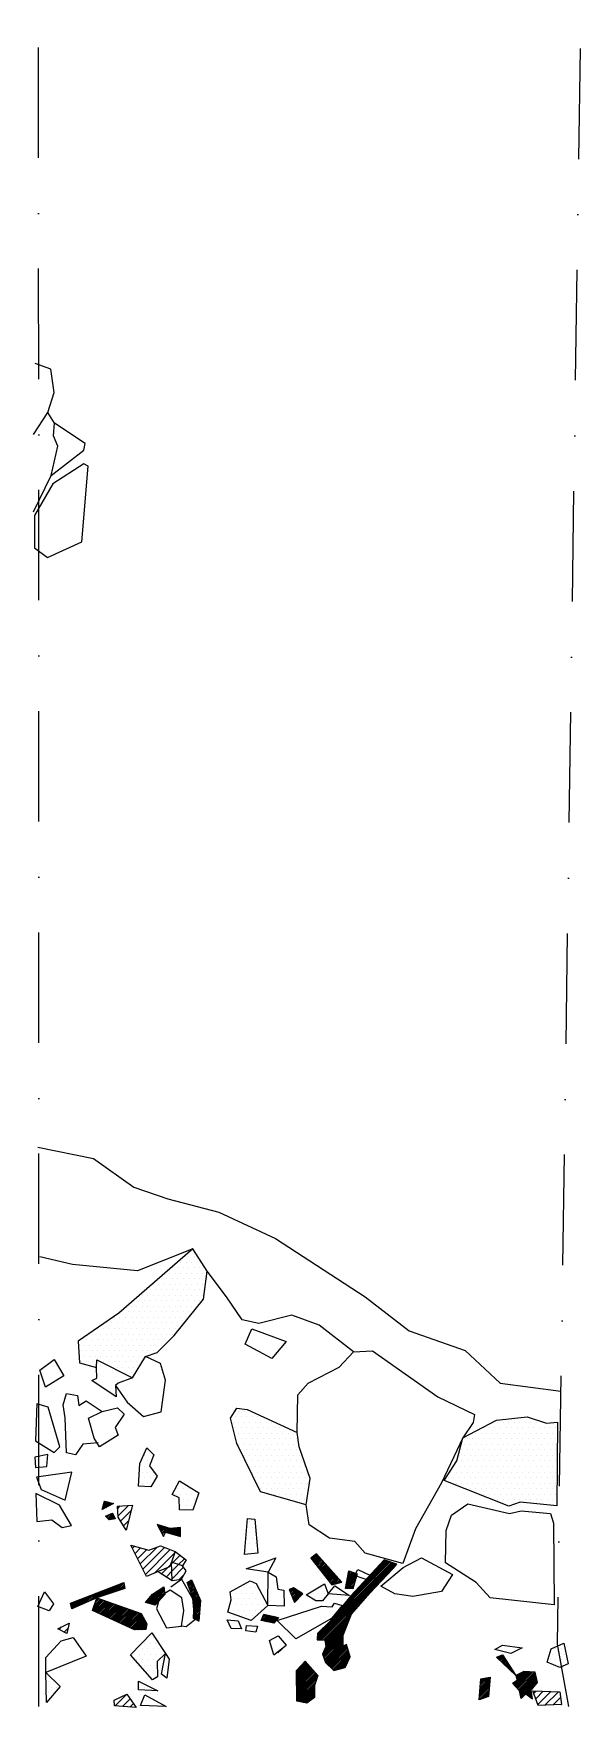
# Model space of a CAD drawing. Header units: metres. Extents: x -186 to -62, y -1590 to -1210.
import ezdxf

# ---------------------------------------------------------------- set-up
doc = ezdxf.new("R2010")
doc.units = ezdxf.units.M
doc.header["$LTSCALE"] = 25
doc.header["$MEASUREMENT"] = 0
doc.linetypes.add('STRICHPUNKTX2', pattern=[2, 1, -0.5, 0, -0.5])
doc.layers.get('0').update_dxf_attribs({"linetype": 'CONTINUOUS'})
for name, color, linetype in [('BEFUND', 1, 'CONTINUOUS'), ('FEUER', 1, 'CONTINUOUS'), ('GRABUNGSGRENZE', 3, 'STRICHPUNKTX2'), ('KNOCHEN', 2, 'CONTINUOUS'), ('STEINE', 4, 'CONTINUOUS'), ('STEINESCHRAFF', 4, 'CONTINUOUS')]:
    doc.layers.add(name, color=color, linetype=linetype)

# ---------------------------------------------------------------- blocks, each defined once
blk = doc.blocks.new('*X1')
at = {"color": 0}
for p, q in [((-170.56, -1543.41), (-170.08, -1542.93)), ((-170.45, -1542.94), (-170.36, -1542.86)), ((-170.84, -1544.75), (-169.25, -1543.16)), ((-170.78, -1544.33), (-169.53, -1543.08)), ((-170.67, -1543.87), (-169.8, -1543.01)), ((-170.07, -1544.34), (-168.97, -1543.23)), ((-170, -1546.38), (-169.65, -1546.04)), ((-169.82, -1546.56), (-169.01, -1545.75)), ((-169.65, -1546.74), (-168.51, -1545.6)), ((-169.48, -1546.93), (-168.4, -1545.84)), ((-169.31, -1543.92), (-168.69, -1543.3)), ((-169.25, -1547.05), (-168.29, -1546.09)), ((-168.84, -1546.99), (-168.18, -1546.33)), ((-168.54, -1543.51), (-168.41, -1543.38)), ((-168.42, -1546.93), (-168.06, -1546.57)), ((-168.01, -1546.87), (-167.95, -1546.81)), ((-158.38, -1548.2), (-158.34, -1548.16)), ((-158.26, -1548.43), (-158.07, -1548.24)), ((-158.14, -1548.67), (-157.8, -1548.32)), ((-158.02, -1548.9), (-157.53, -1548.41)), ((-157.9, -1549.13), (-157.26, -1548.49)), ((-157.78, -1549.37), (-156.99, -1548.57)), ((-157.66, -1549.6), (-156.72, -1548.66)), ((-157.54, -1549.83), (-156.45, -1548.74)), ((-157.42, -1550.06), (-156.18, -1548.83)), ((-157.3, -1550.3), (-155.91, -1548.91)), ((-156.57, -1549.92), (-156.51, -1549.87)), ((-156.39, -1549.75), (-155.64, -1548.99)), ((-156.24, -1549.95), (-155.32, -1549.03)), ((-155.96, -1550.02), (-154.92, -1548.99)), ((-155.69, -1550.1), (-154.53, -1548.94)), ((-155.41, -1550.18), (-154.13, -1548.9)), ((-155.14, -1550.26), (-153.73, -1548.86)), ((-154.87, -1550.34), (-153.34, -1548.81)), ((-154.59, -1550.42), (-153.14, -1548.96)), ((-154.32, -1550.5), (-153.15, -1549.33)), ((-154.04, -1550.58), (-153.15, -1549.69)), ((-153.77, -1550.66), (-153.16, -1550.05)), ((-153.49, -1550.74), (-153.17, -1550.42)), ((-157.06, -1550.76), (-156.86, -1550.56)), ((-153.22, -1550.81), (-153.18, -1550.78)), ((-123.55, -1555.8), (-123.3, -1555.55)), ((-123.4, -1556), (-122.26, -1554.85)), ((-123.24, -1556.19), (-122.09, -1555.04)), ((-123.09, -1556.39), (-121.92, -1555.23)), ((-122.93, -1556.59), (-121.75, -1555.41)), ((-122.77, -1556.79), (-121.59, -1555.6)), ((-122.62, -1556.98), (-121.42, -1555.79)), ((-122.46, -1557.18), (-121.25, -1555.97)), ((-122.31, -1557.38), (-121.09, -1556.16)), ((-122.18, -1573.88), (-105.11, -1556.8)), ((-122.18, -1574.22), (-104.84, -1556.89)), ((-122.16, -1573.49), (-105.37, -1556.71)), ((-122.15, -1557.58), (-120.92, -1556.35)), ((-122.13, -1573.11), (-105.64, -1556.62)), ((-121.99, -1557.77), (-120.75, -1556.53)), ((-121.85, -1574.24), (-104.58, -1556.98)), ((-121.84, -1557.97), (-120.58, -1556.72)), ((-121.68, -1558.17), (-120.42, -1556.9)), ((-121.53, -1558.37), (-120.25, -1557.09)), ((-121.51, -1574.26), (-104.31, -1557.06)), ((-121.37, -1558.57), (-120.08, -1557.28)), ((-121.22, -1558.76), (-119.92, -1557.46)), ((-121.18, -1574.28), (-104.76, -1557.87)), ((-121.06, -1558.96), (-119.75, -1557.65)), ((-120.9, -1559.16), (-119.58, -1557.84)), ((-120.75, -1559.36), (-119.41, -1558.02)), ((-118.33, -1568.96), (-105.9, -1556.53)), ((-116.86, -1567.14), (-106.17, -1556.45)), ((-115.4, -1565.32), (-106.43, -1556.36)), ((-112.47, -1562.04), (-106.7, -1556.27)), ((-107.68, -1556.89), (-106.96, -1556.18)), ((-169.39, -1563.8), (-167.45, -1561.86)), ((-168.86, -1563.63), (-166.87, -1561.64)), ((-168.34, -1563.46), (-166.29, -1561.42)), ((-167.81, -1563.28), (-165.98, -1561.45)), ((-167.28, -1563.11), (-165.93, -1561.76)), ((-151.53, -1561.5), (-150.68, -1560.66)), ((-151.44, -1561.76), (-150.58, -1560.9)), ((-151.34, -1562.02), (-150.47, -1561.15)), ((-151.25, -1562.28), (-150.36, -1561.39)), ((-151.15, -1562.54), (-150.26, -1561.64)), ((-151.06, -1562.8), (-150.15, -1561.89)), ((-120.59, -1559.55), (-119.25, -1558.21)), ((-120.44, -1559.75), (-119.08, -1558.4)), ((-120.28, -1559.95), (-118.91, -1558.58)), ((-120.12, -1560.15), (-118.75, -1558.77)), ((-119.97, -1560.35), (-118.58, -1558.96)), ((-119.81, -1560.54), (-118.41, -1559.14)), ((-119.66, -1560.74), (-118.24, -1559.33)), ((-119.5, -1560.94), (-118.08, -1559.51)), ((-119.35, -1561.14), (-117.91, -1559.7)), ((-119.19, -1561.33), (-117.74, -1559.89)), ((-119.03, -1561.53), (-117.58, -1560.07)), ((-118.88, -1561.73), (-117.41, -1560.26)), ((-118.46, -1561.67), (-117.24, -1560.45)), ((-117.99, -1561.55), (-117.07, -1560.63)), ((-117.53, -1561.44), (-116.91, -1560.82)), ((-117.06, -1561.32), (-116.74, -1561.01)), ((-116.59, -1561.21), (-116.57, -1561.19)), ((-115.72, -1562.46), (-113.33, -1560.07)), ((-115.64, -1562.03), (-113.19, -1559.58)), ((-115.57, -1561.6), (-113.2, -1559.24)), ((-115.54, -1562.63), (-113.47, -1560.57)), ((-115.49, -1561.17), (-113.47, -1559.15)), ((-115.41, -1560.74), (-113.74, -1559.07)), ((-115.33, -1560.31), (-114.01, -1558.98)), ((-115.26, -1559.88), (-114.28, -1558.9)), ((-115.2, -1562.64), (-113.61, -1561.06)), ((-115.18, -1559.44), (-114.55, -1558.81)), ((-115.1, -1559.01), (-114.82, -1558.73)), ((-114.85, -1562.65), (-113.75, -1561.55)), ((-178, -1566.4), (-177.24, -1565.65)), ((-177.93, -1566.69), (-176.67, -1565.42)), ((-177.86, -1566.97), (-176.09, -1565.2)), ((-177.69, -1567.15), (-175.51, -1564.98)), ((-177.05, -1566.87), (-174.94, -1564.76)), ((-176.42, -1566.59), (-174.36, -1564.53)), ((-175.79, -1566.31), (-173.79, -1564.31)), ((-175.15, -1566.03), (-173.21, -1564.09)), ((-174.52, -1565.75), (-172.63, -1563.87)), ((-173.89, -1565.47), (-172.06, -1563.64)), ((-173.26, -1565.2), (-171.48, -1563.42)), ((-173.08, -1567.5), (-170.79, -1565.2)), ((-172.93, -1567.7), (-170.53, -1565.29)), ((-172.91, -1566.97), (-171.05, -1565.11)), ((-172.73, -1566.44), (-171.31, -1565.01)), ((-172.69, -1567.81), (-170.27, -1565.39)), ((-172.62, -1564.92), (-170.9, -1563.2)), ((-172.55, -1565.91), (-171.57, -1564.92)), ((-172.44, -1567.92), (-170, -1565.48)), ((-172.38, -1565.38), (-171.83, -1564.83)), ((-172.2, -1564.85), (-172.09, -1564.73)), ((-172.2, -1568.03), (-169.74, -1565.57)), ((-172.02, -1564.66), (-170.33, -1562.97)), ((-171.96, -1568.14), (-169.48, -1565.67)), ((-171.49, -1564.49), (-169.75, -1562.75)), ((-170.97, -1564.32), (-169.18, -1562.53)), ((-170.44, -1564.15), (-168.6, -1562.31)), ((-169.91, -1563.97), (-168.02, -1562.08)), ((-166.76, -1562.94), (-165.88, -1562.06)), ((-166.23, -1562.77), (-165.84, -1562.37)), ((-160.88, -1565.55), (-158.7, -1563.37)), ((-160.83, -1565.85), (-157.75, -1562.77)), ((-160.55, -1565.93), (-156.94, -1562.32)), ((-160.28, -1566), (-156.9, -1562.63)), ((-160, -1566.08), (-156.86, -1562.95)), ((-159.73, -1566.16), (-156.83, -1563.26)), ((-159.45, -1566.24), (-156.79, -1563.58)), ((-159.18, -1566.32), (-156.75, -1563.89)), ((-150.96, -1563.06), (-150.04, -1562.13)), ((-150.87, -1563.32), (-149.93, -1562.38)), ((-150.78, -1563.57), (-149.83, -1562.63)), ((-150.68, -1563.83), (-149.72, -1562.87)), ((-150.59, -1564.09), (-149.61, -1563.12)), ((-150.49, -1564.35), (-149.51, -1563.37)), ((-150.4, -1564.61), (-149.4, -1563.61)), ((-150.3, -1564.87), (-149.29, -1563.86)), ((-150.21, -1565.13), (-149.18, -1564.11)), ((-150.12, -1566.8), (-148.66, -1565.35)), ((-150.11, -1565.39), (-149.08, -1564.35)), ((-150.11, -1566.44), (-148.76, -1565.09)), ((-150.1, -1566.08), (-148.86, -1564.84)), ((-150.09, -1565.71), (-148.97, -1564.6)), ((-128.41, -1563.13), (-127.9, -1562.62)), ((-128.31, -1563.38), (-127.46, -1562.53)), ((-128.2, -1563.63), (-127.24, -1562.67)), ((-128.1, -1563.88), (-127.03, -1562.81)), ((-128, -1564.13), (-126.81, -1562.95)), ((-127.89, -1564.38), (-126.6, -1563.09)), ((-127.79, -1564.63), (-126.38, -1563.22)), ((-127.69, -1564.88), (-126.17, -1563.36)), ((-127.58, -1565.13), (-125.95, -1563.5)), ((-127.48, -1565.38), (-125.74, -1563.64)), ((-127.38, -1565.63), (-125.52, -1563.78)), ((-120.84, -1574.3), (-110.3, -1563.76)), ((-114.51, -1562.66), (-113.89, -1562.05)), ((-114.17, -1562.67), (-114.03, -1562.54)), ((-178.07, -1566.12), (-177.82, -1565.87)), ((-171.72, -1568.25), (-169.22, -1565.76)), ((-171.47, -1568.36), (-168.96, -1565.85)), ((-171.23, -1568.47), (-168.7, -1565.95)), ((-170.99, -1568.58), (-168.44, -1566.04)), ((-170.75, -1568.7), (-168.18, -1566.13)), ((-170.5, -1568.81), (-167.92, -1566.23)), ((-170.26, -1568.92), (-167.66, -1566.32)), ((-170.02, -1569.03), (-167.4, -1566.41)), ((-169.77, -1569.14), (-167.14, -1566.51)), ((-169.53, -1569.25), (-166.88, -1566.6)), ((-169.29, -1569.36), (-166.62, -1566.69)), ((-169.05, -1569.47), (-166.36, -1566.79)), ((-168.8, -1569.58), (-166.1, -1566.88)), ((-168.56, -1569.69), (-165.84, -1566.97)), ((-168.32, -1569.8), (-165.58, -1567.07)), ((-168.08, -1569.92), (-165.32, -1567.16)), ((-167.83, -1570.03), (-165.06, -1567.25)), ((-167.59, -1570.14), (-164.8, -1567.35)), ((-167.35, -1570.25), (-164.54, -1567.44)), ((-167.11, -1570.36), (-164.28, -1567.53)), ((-166.86, -1570.47), (-164.02, -1567.63)), ((-166.62, -1570.58), (-163.76, -1567.72)), ((-166.38, -1570.69), (-163.5, -1567.81)), ((-166.14, -1570.8), (-163.24, -1567.91)), ((-165.89, -1570.91), (-162.98, -1568)), ((-165.65, -1571.03), (-162.72, -1568.09)), ((-165.41, -1571.14), (-162.46, -1568.19)), ((-165.17, -1571.25), (-162.2, -1568.28)), ((-164.92, -1571.36), (-162.01, -1568.45)), ((-164.68, -1571.47), (-161.88, -1568.67)), ((-164.44, -1571.58), (-161.76, -1568.9)), ((-164.2, -1571.69), (-161.63, -1569.13)), ((-163.95, -1571.8), (-161.5, -1569.35)), ((-150.18, -1569.34), (-148.86, -1568.03)), ((-150.17, -1568.98), (-148.83, -1567.64)), ((-150.16, -1568.62), (-148.8, -1567.26)), ((-150.15, -1568.26), (-148.78, -1566.88)), ((-150.14, -1567.89), (-148.75, -1566.5)), ((-150.13, -1567.53), (-148.72, -1566.11)), ((-150.12, -1567.17), (-148.69, -1565.73)), ((-149.98, -1569.5), (-148.89, -1568.41)), ((-149.75, -1569.62), (-148.92, -1568.79)), ((-149.51, -1569.74), (-148.95, -1569.17)), ((-134.83, -1569.91), (-133.55, -1568.63)), ((-134.64, -1569.36), (-133.84, -1568.56)), ((-134.54, -1569.96), (-133.26, -1568.69)), ((-134.38, -1568.75), (-134.14, -1568.5)), ((-134.24, -1570.02), (-132.97, -1568.75)), ((-133.95, -1570.08), (-132.68, -1568.81)), ((-133.65, -1570.14), (-132.39, -1568.87)), ((-133.36, -1570.2), (-132.09, -1568.93)), ((-133.06, -1570.25), (-131.8, -1569)), ((-132.76, -1570.31), (-131.51, -1569.06)), ((-132.47, -1570.37), (-131.22, -1569.12)), ((-132.17, -1570.43), (-130.93, -1569.18)), ((-120.51, -1574.32), (-112.74, -1566.56)), ((-120.42, -1574.59), (-114.46, -1568.62)), ((-120.36, -1574.88), (-114.7, -1569.22)), ((-163.71, -1571.91), (-161.37, -1569.58)), ((-163.42, -1571.98), (-161.25, -1569.8)), ((-163.06, -1571.97), (-161.12, -1570.03)), ((-162.7, -1571.97), (-160.99, -1570.25)), ((-162.34, -1571.96), (-160.86, -1570.48)), ((-161.98, -1571.95), (-160.78, -1570.75)), ((-161.62, -1571.94), (-160.87, -1571.19)), ((-161.26, -1571.94), (-160.96, -1571.63)), ((-149.28, -1569.86), (-148.98, -1569.56)), ((-149.05, -1569.98), (-149.01, -1569.94)), ((-120.91, -1577.55), (-116.14, -1572.78)), ((-120.74, -1577.03), (-115.9, -1572.18)), ((-120.46, -1576.39), (-115.66, -1571.59)), ((-120.3, -1575.17), (-114.94, -1569.81)), ((-120.24, -1575.46), (-115.18, -1570.4)), ((-120.18, -1575.76), (-115.42, -1571)), ((-120.82, -1577.82), (-116.31, -1573.3)), ((-120.73, -1578.08), (-116.3, -1573.65)), ((-120.64, -1578.34), (-116.29, -1573.99)), ((-120.55, -1578.61), (-116.29, -1574.34)), ((-120.46, -1578.87), (-116.28, -1574.69)), ((-120.37, -1579.13), (-116.27, -1575.03)), ((-120.28, -1579.4), (-116.27, -1575.38)), ((-120.1, -1579.57), (-116.19, -1575.66)), ((-119.92, -1579.75), (-115.53, -1575.35)), ((-119.74, -1579.92), (-115.45, -1575.62)), ((-119.56, -1580.09), (-115.36, -1575.89)), ((-119.38, -1580.26), (-115.28, -1576.16)), ((-119.2, -1580.43), (-115.19, -1576.43)), ((-119.01, -1580.6), (-115.11, -1576.7)), ((-118.83, -1580.78), (-115.03, -1576.97)), ((-126.89, -1581.4), (-124.73, -1579.25)), ((-126.88, -1581.75), (-124.57, -1579.44)), ((-126.88, -1582.1), (-124.4, -1579.63)), ((-126.87, -1582.45), (-124.24, -1579.82)), ((-126.87, -1582.8), (-124.07, -1580)), ((-126.86, -1583.15), (-123.91, -1580.19)), ((-126.86, -1583.5), (-123.74, -1580.38)), ((-126.85, -1583.84), (-123.58, -1580.57)), ((-126.85, -1584.19), (-123.41, -1580.76)), ((-125.13, -1579.29), (-124.9, -1579.06)), ((-118.65, -1580.95), (-114.94, -1577.24)), ((-118.47, -1581.12), (-114.86, -1577.51)), ((-118.11, -1581.12), (-114.78, -1577.78)), ((-117.64, -1581), (-114.69, -1578.05)), ((-117.17, -1580.88), (-114.94, -1578.65)), ((-116.69, -1580.76), (-115.24, -1579.31)), ((-116.22, -1580.63), (-115.54, -1579.96)), ((-81.4, -1578.35), (-81.05, -1578)), ((-81.22, -1578.52), (-80.49, -1577.79)), ((-81.04, -1578.69), (-80.13, -1577.78)), ((-80.85, -1578.86), (-79.99, -1578)), ((-80.67, -1579.03), (-79.85, -1578.21)), ((-80.49, -1579.2), (-79.71, -1578.42)), ((-80.3, -1579.37), (-79.57, -1578.64)), ((-80.12, -1579.54), (-79.43, -1578.85)), ((-79.94, -1579.71), (-79.29, -1579.06)), ((-79.76, -1579.88), (-79.15, -1579.28)), ((-79.57, -1580.05), (-79.01, -1579.49)), ((-79.39, -1580.22), (-78.87, -1579.7)), ((-79.21, -1580.39), (-78.73, -1579.92)), ((-79.02, -1580.56), (-78.59, -1580.13)), ((-78.84, -1580.74), (-78.45, -1580.34)), ((-78.66, -1580.91), (-78.31, -1580.55)), ((-78.47, -1581.08), (-78.17, -1580.77)), ((-126.84, -1584.54), (-123.25, -1580.95)), ((-126.83, -1584.89), (-123.08, -1581.13)), ((-126.83, -1585.24), (-122.92, -1581.32)), ((-126.82, -1585.59), (-122.75, -1581.51)), ((-126.82, -1585.93), (-122.59, -1581.7)), ((-126.81, -1586.28), (-122.42, -1581.89)), ((-126.81, -1586.63), (-122.25, -1582.08)), ((-126.8, -1586.98), (-122.09, -1582.27)), ((-126.8, -1587.33), (-122.11, -1582.64)), ((-126.79, -1587.68), (-122.31, -1583.19)), ((-126.79, -1588.03), (-122.51, -1583.75)), ((-126.57, -1588.16), (-122.71, -1584.3)), ((-85.38, -1586.57), (-83.13, -1584.31)), ((-85.35, -1586.18), (-83.1, -1583.93)), ((-85.31, -1585.79), (-83.06, -1583.54)), ((-85.28, -1585.41), (-83.03, -1583.16)), ((-85.25, -1585.02), (-83, -1582.77)), ((-85.22, -1584.63), (-83.36, -1582.78)), ((-85.18, -1584.25), (-83.79, -1582.85)), ((-85.15, -1583.86), (-84.21, -1582.92)), ((-85.12, -1583.48), (-84.64, -1583)), ((-85.08, -1583.09), (-85.06, -1583.07)), ((-78.29, -1581.25), (-78.02, -1580.98)), ((-78.11, -1581.42), (-77.88, -1581.19)), ((-77.92, -1581.59), (-77.74, -1581.41)), ((-77.91, -1584.04), (-77.89, -1584.03)), ((-77.74, -1581.76), (-77.6, -1581.62)), ((-77.74, -1584.23), (-76.96, -1583.45)), ((-77.57, -1584.42), (-74.63, -1581.47)), ((-77.56, -1581.93), (-77.46, -1581.83)), ((-77.41, -1584.61), (-74.29, -1581.49)), ((-77.38, -1582.1), (-77.32, -1582.05)), ((-77.24, -1584.79), (-73.95, -1581.5)), ((-77.19, -1582.27), (-77.18, -1582.26)), ((-77.09, -1582.52), (-76.64, -1582.07)), ((-77.08, -1584.98), (-73.61, -1581.51)), ((-77.01, -1582.79), (-75.97, -1581.76)), ((-76.93, -1583.07), (-75.31, -1581.45)), ((-76.91, -1585.17), (-73.27, -1581.53)), ((-76.85, -1583.34), (-74.97, -1581.46)), ((-76.74, -1585.36), (-72.93, -1581.54)), ((-76.58, -1585.54), (-72.74, -1581.71)), ((-76.41, -1585.73), (-72.68, -1582)), ((-76.3, -1585.97), (-72.62, -1582.29)), ((-76.23, -1586.26), (-72.55, -1582.58)), ((-76.16, -1586.54), (-72.49, -1582.87)), ((-76.1, -1586.83), (-72.43, -1583.16)), ((-76.03, -1587.12), (-72.37, -1583.46)), ((-75.96, -1587.4), (-72.31, -1583.75)), ((-74.76, -1586.56), (-72.83, -1584.63)), ((-126.28, -1588.22), (-122.82, -1584.76)), ((-125.99, -1588.28), (-122.81, -1585.11)), ((-125.7, -1588.35), (-122.8, -1585.46)), ((-125.41, -1588.41), (-122.8, -1585.8)), ((-125.12, -1588.48), (-122.79, -1586.15)), ((-124.83, -1588.54), (-122.79, -1586.5)), ((-124.54, -1588.61), (-122.78, -1586.84)), ((-123.36, -1587.78), (-122.77, -1587.19)), ((-85.48, -1587.73), (-83.22, -1585.47)), ((-85.45, -1587.34), (-83.19, -1585.08)), ((-85.41, -1586.95), (-83.16, -1584.7)), ((-85.12, -1587.72), (-83.25, -1585.85)), ((-84.57, -1587.53), (-83.28, -1586.24)), ((-84.02, -1587.33), (-83.31, -1586.62)), ((-83.47, -1587.13), (-83.35, -1587.01)), ((-74.56, -1586.71), (-73.67, -1585.81)), ((-74.36, -1586.86), (-73.62, -1586.12)), ((-74.16, -1587.01), (-73.57, -1586.42)), ((-73.96, -1587.17), (-73.52, -1586.73)), ((-73.76, -1587.32), (-73.47, -1587.04)), ((-73.56, -1587.47), (-73.43, -1587.34))]:
    blk.add_line(p, q, dxfattribs=at)
blk = doc.blocks.new('*X3')
at = {"color": 0}
for p, q in [((-153.125, -1488.75), (-153.125, -1488.75)), ((-151.875, -1488.75), (-151.875, -1488.75)), ((-151.25, -1487.5), (-151.25, -1487.5)), ((-150.625, -1486.25), (-150.625, -1486.25)), ((-150.625, -1488.75), (-150.625, -1488.75)), ((-150, -1487.5), (-150, -1487.5)), ((-149.375, -1488.75), (-149.375, -1488.75)), ((-157.5, -1492.5), (-157.5, -1492.5)), ((-156.25, -1492.5), (-156.25, -1492.5)), ((-155.625, -1491.25), (-155.625, -1491.25)), ((-155, -1490), (-155, -1490)), ((-155, -1492.5), (-155, -1492.5)), ((-154.375, -1491.25), (-154.375, -1491.25)), ((-153.75, -1490), (-153.75, -1490)), ((-153.75, -1492.5), (-153.75, -1492.5)), ((-153.125, -1491.25), (-153.125, -1491.25)), ((-152.5, -1490), (-152.5, -1490)), ((-152.5, -1492.5), (-152.5, -1492.5)), ((-151.875, -1491.25), (-151.875, -1491.25)), ((-151.25, -1490), (-151.25, -1490)), ((-151.25, -1492.5), (-151.25, -1492.5)), ((-150.625, -1491.25), (-150.625, -1491.25)), ((-150, -1490), (-150, -1490)), ((-150, -1492.5), (-150, -1492.5)), ((-149.375, -1491.25), (-149.375, -1491.25)), ((-148.75, -1490), (-148.75, -1490)), ((-148.75, -1492.5), (-148.75, -1492.5)), ((-148.125, -1491.25), (-148.125, -1491.25)), ((-147.5, -1492.5), (-147.5, -1492.5)), ((-161.875, -1496.25), (-161.875, -1496.25)), ((-160.625, -1496.25), (-160.625, -1496.25)), ((-160, -1495), (-160, -1495)), ((-159.375, -1493.75), (-159.375, -1493.75)), ((-159.375, -1496.25), (-159.375, -1496.25)), ((-158.75, -1495), (-158.75, -1495)), ((-158.125, -1493.75), (-158.125, -1493.75)), ((-158.125, -1496.25), (-158.125, -1496.25)), ((-157.5, -1495), (-157.5, -1495)), ((-156.875, -1493.75), (-156.875, -1493.75)), ((-156.875, -1496.25), (-156.875, -1496.25)), ((-156.25, -1495), (-156.25, -1495)), ((-155.625, -1493.75), (-155.625, -1493.75)), ((-155.625, -1496.25), (-155.625, -1496.25)), ((-155, -1495), (-155, -1495)), ((-154.375, -1493.75), (-154.375, -1493.75)), ((-154.375, -1496.25), (-154.375, -1496.25)), ((-153.75, -1495), (-153.75, -1495)), ((-153.125, -1493.75), (-153.125, -1493.75)), ((-153.125, -1496.25), (-153.125, -1496.25)), ((-152.5, -1495), (-152.5, -1495)), ((-151.875, -1493.75), (-151.875, -1493.75)), ((-151.875, -1496.25), (-151.875, -1496.25)), ((-151.25, -1495), (-151.25, -1495)), ((-150.625, -1493.75), (-150.625, -1493.75)), ((-150.625, -1496.25), (-150.625, -1496.25)), ((-150, -1495), (-150, -1495)), ((-149.375, -1493.75), (-149.375, -1493.75)), ((-149.375, -1496.25), (-149.375, -1496.25)), ((-148.75, -1495), (-148.75, -1495)), ((-148.125, -1493.75), (-148.125, -1493.75)), ((-148.125, -1496.25), (-148.125, -1496.25)), ((-168.125, -1501.25), (-168.125, -1501.25)), ((-166.875, -1501.25), (-166.875, -1501.25)), ((-166.25, -1500), (-166.25, -1500)), ((-165.625, -1501.25), (-165.625, -1501.25)), ((-165, -1500), (-165, -1500)), ((-164.375, -1498.75), (-164.375, -1498.75)), ((-164.375, -1501.25), (-164.375, -1501.25)), ((-163.75, -1497.5), (-163.75, -1497.5)), ((-163.75, -1500), (-163.75, -1500)), ((-163.125, -1498.75), (-163.125, -1498.75)), ((-163.125, -1501.25), (-163.125, -1501.25)), ((-162.5, -1497.5), (-162.5, -1497.5)), ((-162.5, -1500), (-162.5, -1500)), ((-161.875, -1498.75), (-161.875, -1498.75)), ((-161.875, -1501.25), (-161.875, -1501.25)), ((-161.25, -1497.5), (-161.25, -1497.5)), ((-161.25, -1500), (-161.25, -1500)), ((-160.625, -1498.75), (-160.625, -1498.75)), ((-160.625, -1501.25), (-160.625, -1501.25)), ((-160, -1497.5), (-160, -1497.5)), ((-160, -1500), (-160, -1500)), ((-159.375, -1498.75), (-159.375, -1498.75)), ((-159.375, -1501.25), (-159.375, -1501.25)), ((-158.75, -1497.5), (-158.75, -1497.5)), ((-158.75, -1500), (-158.75, -1500)), ((-158.125, -1498.75), (-158.125, -1498.75)), ((-158.125, -1501.25), (-158.125, -1501.25)), ((-157.5, -1497.5), (-157.5, -1497.5)), ((-157.5, -1500), (-157.5, -1500)), ((-156.875, -1498.75), (-156.875, -1498.75)), ((-156.875, -1501.25), (-156.875, -1501.25)), ((-156.25, -1497.5), (-156.25, -1497.5)), ((-156.25, -1500), (-156.25, -1500)), ((-155.625, -1498.75), (-155.625, -1498.75)), ((-155.625, -1501.25), (-155.625, -1501.25)), ((-155, -1497.5), (-155, -1497.5)), ((-155, -1500), (-155, -1500)), ((-154.375, -1498.75), (-154.375, -1498.75)), ((-154.375, -1501.25), (-154.375, -1501.25)), ((-153.75, -1497.5), (-153.75, -1497.5)), ((-153.75, -1500), (-153.75, -1500)), ((-153.125, -1498.75), (-153.125, -1498.75)), ((-153.125, -1501.25), (-153.125, -1501.25)), ((-152.5, -1497.5), (-152.5, -1497.5)), ((-152.5, -1500), (-152.5, -1500)), ((-151.875, -1498.75), (-151.875, -1498.75)), ((-151.875, -1501.25), (-151.875, -1501.25)), ((-151.25, -1497.5), (-151.25, -1497.5)), ((-151.25, -1500), (-151.25, -1500)), ((-150.625, -1498.75), (-150.625, -1498.75)), ((-150, -1497.5), (-150, -1497.5)), ((-149.375, -1498.75), (-149.375, -1498.75)), ((-148.75, -1497.5), (-148.75, -1497.5)), ((-173.75, -1505), (-173.75, -1505)), ((-172.5, -1505), (-172.5, -1505)), ((-171.875, -1503.75), (-171.875, -1503.75)), ((-171.25, -1505), (-171.25, -1505)), ((-170.625, -1503.75), (-170.625, -1503.75)), ((-170, -1502.5), (-170, -1502.5)), ((-170, -1505), (-170, -1505)), ((-169.375, -1503.75), (-169.375, -1503.75)), ((-168.75, -1502.5), (-168.75, -1502.5)), ((-168.75, -1505), (-168.75, -1505)), ((-168.125, -1503.75), (-168.125, -1503.75)), ((-167.5, -1502.5), (-167.5, -1502.5)), ((-167.5, -1505), (-167.5, -1505)), ((-166.875, -1503.75), (-166.875, -1503.75)), ((-166.25, -1502.5), (-166.25, -1502.5)), ((-166.25, -1505), (-166.25, -1505)), ((-165.625, -1503.75), (-165.625, -1503.75)), ((-165, -1502.5), (-165, -1502.5)), ((-165, -1505), (-165, -1505)), ((-164.375, -1503.75), (-164.375, -1503.75)), ((-163.75, -1502.5), (-163.75, -1502.5)), ((-163.75, -1505), (-163.75, -1505)), ((-163.125, -1503.75), (-163.125, -1503.75)), ((-162.5, -1502.5), (-162.5, -1502.5)), ((-162.5, -1505), (-162.5, -1505)), ((-161.875, -1503.75), (-161.875, -1503.75)), ((-161.25, -1502.5), (-161.25, -1502.5)), ((-161.25, -1505), (-161.25, -1505)), ((-160.625, -1503.75), (-160.625, -1503.75)), ((-160, -1502.5), (-160, -1502.5)), ((-160, -1505), (-160, -1505)), ((-159.375, -1503.75), (-159.375, -1503.75)), ((-158.75, -1502.5), (-158.75, -1502.5)), ((-158.75, -1505), (-158.75, -1505)), ((-158.125, -1503.75), (-158.125, -1503.75)), ((-157.5, -1502.5), (-157.5, -1502.5)), ((-157.5, -1505), (-157.5, -1505)), ((-156.875, -1503.75), (-156.875, -1503.75)), ((-156.25, -1502.5), (-156.25, -1502.5)), ((-156.25, -1505), (-156.25, -1505)), ((-155.625, -1503.75), (-155.625, -1503.75)), ((-155, -1502.5), (-155, -1502.5)), ((-155, -1505), (-155, -1505)), ((-154.375, -1503.75), (-154.375, -1503.75)), ((-153.75, -1502.5), (-153.75, -1502.5)), ((-152.5, -1502.5), (-152.5, -1502.5)), ((-176.25, -1507.5), (-176.25, -1507.5)), ((-175.625, -1506.25), (-175.625, -1506.25)), ((-175.625, -1508.75), (-175.625, -1508.75)), ((-175, -1507.5), (-175, -1507.5)), ((-174.375, -1506.25), (-174.375, -1506.25)), ((-174.375, -1508.75), (-174.375, -1508.75)), ((-173.75, -1507.5), (-173.75, -1507.5)), ((-173.125, -1506.25), (-173.125, -1506.25)), ((-173.125, -1508.75), (-173.125, -1508.75)), ((-172.5, -1507.5), (-172.5, -1507.5)), ((-171.875, -1506.25), (-171.875, -1506.25)), ((-171.875, -1508.75), (-171.875, -1508.75)), ((-171.25, -1507.5), (-171.25, -1507.5)), ((-170.625, -1506.25), (-170.625, -1506.25)), ((-170.625, -1508.75), (-170.625, -1508.75)), ((-170, -1507.5), (-170, -1507.5)), ((-169.375, -1506.25), (-169.375, -1506.25)), ((-169.375, -1508.75), (-169.375, -1508.75)), ((-168.75, -1507.5), (-168.75, -1507.5)), ((-168.125, -1506.25), (-168.125, -1506.25)), ((-168.125, -1508.75), (-168.125, -1508.75)), ((-167.5, -1507.5), (-167.5, -1507.5)), ((-166.875, -1506.25), (-166.875, -1506.25)), ((-166.875, -1508.75), (-166.875, -1508.75)), ((-166.25, -1507.5), (-166.25, -1507.5)), ((-165.625, -1506.25), (-165.625, -1506.25)), ((-165.625, -1508.75), (-165.625, -1508.75)), ((-165, -1507.5), (-165, -1507.5)), ((-164.375, -1506.25), (-164.375, -1506.25)), ((-164.375, -1508.75), (-164.375, -1508.75)), ((-163.75, -1507.5), (-163.75, -1507.5)), ((-163.125, -1506.25), (-163.125, -1506.25)), ((-163.125, -1508.75), (-163.125, -1508.75)), ((-162.5, -1507.5), (-162.5, -1507.5)), ((-161.875, -1506.25), (-161.875, -1506.25)), ((-161.875, -1508.75), (-161.875, -1508.75)), ((-161.25, -1507.5), (-161.25, -1507.5)), ((-160.625, -1506.25), (-160.625, -1506.25)), ((-160.625, -1508.75), (-160.625, -1508.75)), ((-160, -1507.5), (-160, -1507.5)), ((-159.375, -1506.25), (-159.375, -1506.25)), ((-159.375, -1508.75), (-159.375, -1508.75)), ((-158.75, -1507.5), (-158.75, -1507.5)), ((-158.125, -1506.25), (-158.125, -1506.25)), ((-158.125, -1508.75), (-158.125, -1508.75)), ((-157.5, -1507.5), (-157.5, -1507.5)), ((-156.875, -1506.25), (-156.875, -1506.25)), ((-155.625, -1506.25), (-155.625, -1506.25)), ((-175.625, -1511.25), (-175.625, -1511.25)), ((-175, -1510), (-175, -1510)), ((-174.375, -1511.25), (-174.375, -1511.25)), ((-173.75, -1510), (-173.75, -1510)), ((-173.125, -1511.25), (-173.125, -1511.25)), ((-172.5, -1510), (-172.5, -1510)), ((-171.25, -1510), (-171.25, -1510)), ((-170.625, -1511.25), (-170.625, -1511.25)), ((-170, -1510), (-170, -1510)), ((-169.375, -1511.25), (-169.375, -1511.25)), ((-168.75, -1510), (-168.75, -1510)), ((-168.75, -1512.5), (-168.75, -1512.5)), ((-168.125, -1511.25), (-168.125, -1511.25)), ((-167.5, -1510), (-167.5, -1510)), ((-167.5, -1512.5), (-167.5, -1512.5)), ((-166.875, -1511.25), (-166.875, -1511.25)), ((-166.25, -1510), (-166.25, -1510)), ((-166.25, -1512.5), (-166.25, -1512.5)), ((-165.625, -1511.25), (-165.625, -1511.25)), ((-165, -1510), (-165, -1510)), ((-165, -1512.5), (-165, -1512.5)), ((-164.375, -1511.25), (-164.375, -1511.25)), ((-163.75, -1510), (-163.75, -1510)), ((-163.75, -1512.5), (-163.75, -1512.5)), ((-163.125, -1511.25), (-163.125, -1511.25)), ((-162.5, -1510), (-162.5, -1510)), ((-161.875, -1511.25), (-161.875, -1511.25)), ((-161.25, -1510), (-161.25, -1510)), ((-165.625, -1513.75), (-165.625, -1513.75)), ((-164.375, -1513.75), (-164.375, -1513.75)), ((-140.625, -1523.75), (-140.625, -1523.75)), ((-140, -1522.5), (-140, -1522.5)), ((-139.375, -1523.75), (-139.375, -1523.75)), ((-138.75, -1522.5), (-138.75, -1522.5)), ((-138.125, -1523.75), (-138.125, -1523.75)), ((-137.5, -1522.5), (-137.5, -1522.5)), ((-136.875, -1523.75), (-136.875, -1523.75)), ((-135.625, -1523.75), (-135.625, -1523.75)), ((-141.25, -1525), (-141.25, -1525)), ((-140.625, -1526.25), (-140.625, -1526.25)), ((-140, -1525), (-140, -1525)), ((-140, -1527.5), (-140, -1527.5)), ((-139.375, -1526.25), (-139.375, -1526.25)), ((-138.75, -1525), (-138.75, -1525)), ((-138.75, -1527.5), (-138.75, -1527.5)), ((-138.125, -1526.25), (-138.125, -1526.25)), ((-137.5, -1525), (-137.5, -1525)), ((-137.5, -1527.5), (-137.5, -1527.5)), ((-136.875, -1526.25), (-136.875, -1526.25)), ((-136.25, -1525), (-136.25, -1525)), ((-136.25, -1527.5), (-136.25, -1527.5)), ((-135.625, -1526.25), (-135.625, -1526.25)), ((-135, -1525), (-135, -1525)), ((-135, -1527.5), (-135, -1527.5)), ((-134.375, -1526.25), (-134.375, -1526.25)), ((-133.75, -1525), (-133.75, -1525)), ((-133.75, -1527.5), (-133.75, -1527.5)), ((-133.125, -1526.25), (-133.125, -1526.25)), ((-132.5, -1525), (-132.5, -1525)), ((-132.5, -1527.5), (-132.5, -1527.5)), ((-131.875, -1526.25), (-131.875, -1526.25)), ((-131.25, -1527.5), (-131.25, -1527.5)), ((-130.625, -1526.25), (-130.625, -1526.25)), ((-130, -1527.5), (-130, -1527.5)), ((-129.375, -1526.25), (-129.375, -1526.25)), ((-128.75, -1527.5), (-128.75, -1527.5)), ((-127.5, -1527.5), (-127.5, -1527.5)), ((-86.25, -1527.5), (-86.25, -1527.5)), ((-85, -1527.5), (-85, -1527.5)), ((-84.375, -1526.25), (-84.375, -1526.25)), ((-83.75, -1527.5), (-83.75, -1527.5)), ((-83.125, -1526.25), (-83.125, -1526.25)), ((-82.5, -1525), (-82.5, -1525)), ((-82.5, -1527.5), (-82.5, -1527.5)), ((-81.875, -1526.25), (-81.875, -1526.25)), ((-81.25, -1525), (-81.25, -1525)), ((-81.25, -1527.5), (-81.25, -1527.5)), ((-80.625, -1526.25), (-80.625, -1526.25)), ((-80, -1525), (-80, -1525)), ((-80, -1527.5), (-80, -1527.5)), ((-79.375, -1526.25), (-79.375, -1526.25)), ((-78.75, -1525), (-78.75, -1525)), ((-78.75, -1527.5), (-78.75, -1527.5)), ((-78.125, -1526.25), (-78.125, -1526.25)), ((-77.5, -1525), (-77.5, -1525)), ((-77.5, -1527.5), (-77.5, -1527.5)), ((-76.875, -1526.25), (-76.875, -1526.25)), ((-76.25, -1525), (-76.25, -1525)), ((-76.25, -1527.5), (-76.25, -1527.5)), ((-75.625, -1526.25), (-75.625, -1526.25)), ((-75, -1525), (-75, -1525)), ((-75, -1527.5), (-75, -1527.5)), ((-74.375, -1526.25), (-74.375, -1526.25)), ((-73.75, -1525), (-73.75, -1525)), ((-73.75, -1527.5), (-73.75, -1527.5)), ((-73.125, -1526.25), (-73.125, -1526.25)), ((-72.5, -1525), (-72.5, -1525)), ((-72.5, -1527.5), (-72.5, -1527.5)), ((-71.875, -1526.25), (-71.875, -1526.25)), ((-71.25, -1525), (-71.25, -1525)), ((-71.25, -1527.5), (-71.25, -1527.5)), ((-70.625, -1526.25), (-70.625, -1526.25)), ((-70, -1527.5), (-70, -1527.5)), ((-69.375, -1526.25), (-69.375, -1526.25)), ((-68.75, -1527.5), (-68.75, -1527.5)), ((-68.125, -1526.25), (-68.125, -1526.25)), ((-160.625, -1531.25), (-160.625, -1531.25)), ((-140.625, -1528.75), (-140.625, -1528.75)), ((-140, -1530), (-140, -1530)), ((-139.375, -1528.75), (-139.375, -1528.75)), ((-139.375, -1531.25), (-139.375, -1531.25)), ((-138.75, -1530), (-138.75, -1530)), ((-138.125, -1528.75), (-138.125, -1528.75)), ((-138.125, -1531.25), (-138.125, -1531.25)), ((-137.5, -1530), (-137.5, -1530)), ((-136.875, -1528.75), (-136.875, -1528.75)), ((-136.875, -1531.25), (-136.875, -1531.25)), ((-136.25, -1530), (-136.25, -1530)), ((-135.625, -1528.75), (-135.625, -1528.75)), ((-135.625, -1531.25), (-135.625, -1531.25)), ((-135, -1530), (-135, -1530)), ((-134.375, -1528.75), (-134.375, -1528.75)), ((-134.375, -1531.25), (-134.375, -1531.25)), ((-133.75, -1530), (-133.75, -1530)), ((-133.125, -1528.75), (-133.125, -1528.75)), ((-133.125, -1531.25), (-133.125, -1531.25)), ((-132.5, -1530), (-132.5, -1530)), ((-131.875, -1528.75), (-131.875, -1528.75)), ((-131.875, -1531.25), (-131.875, -1531.25)), ((-131.25, -1530), (-131.25, -1530)), ((-130.625, -1528.75), (-130.625, -1528.75)), ((-130.625, -1531.25), (-130.625, -1531.25)), ((-130, -1530), (-130, -1530)), ((-129.375, -1528.75), (-129.375, -1528.75)), ((-129.375, -1531.25), (-129.375, -1531.25)), ((-128.75, -1530), (-128.75, -1530)), ((-128.125, -1528.75), (-128.125, -1528.75)), ((-128.125, -1531.25), (-128.125, -1531.25)), ((-127.5, -1530), (-127.5, -1530)), ((-126.875, -1528.75), (-126.875, -1528.75)), ((-126.875, -1531.25), (-126.875, -1531.25)), ((-89.375, -1531.25), (-89.375, -1531.25)), ((-88.75, -1530), (-88.75, -1530)), ((-88.125, -1528.75), (-88.125, -1528.75)), ((-88.125, -1531.25), (-88.125, -1531.25)), ((-87.5, -1530), (-87.5, -1530)), ((-86.875, -1528.75), (-86.875, -1528.75)), ((-86.875, -1531.25), (-86.875, -1531.25)), ((-86.25, -1530), (-86.25, -1530)), ((-85.625, -1528.75), (-85.625, -1528.75)), ((-85.625, -1531.25), (-85.625, -1531.25)), ((-85, -1530), (-85, -1530)), ((-84.375, -1528.75), (-84.375, -1528.75)), ((-84.375, -1531.25), (-84.375, -1531.25)), ((-83.75, -1530), (-83.75, -1530)), ((-83.125, -1528.75), (-83.125, -1528.75)), ((-83.125, -1531.25), (-83.125, -1531.25)), ((-82.5, -1530), (-82.5, -1530)), ((-81.875, -1528.75), (-81.875, -1528.75)), ((-81.875, -1531.25), (-81.875, -1531.25)), ((-81.25, -1530), (-81.25, -1530)), ((-80.625, -1528.75), (-80.625, -1528.75)), ((-80.625, -1531.25), (-80.625, -1531.25)), ((-80, -1530), (-80, -1530)), ((-79.375, -1528.75), (-79.375, -1528.75)), ((-79.375, -1531.25), (-79.375, -1531.25)), ((-78.75, -1530), (-78.75, -1530)), ((-78.125, -1528.75), (-78.125, -1528.75)), ((-78.125, -1531.25), (-78.125, -1531.25)), ((-77.5, -1530), (-77.5, -1530)), ((-76.875, -1528.75), (-76.875, -1528.75)), ((-76.875, -1531.25), (-76.875, -1531.25)), ((-76.25, -1530), (-76.25, -1530)), ((-75.625, -1528.75), (-75.625, -1528.75)), ((-75.625, -1531.25), (-75.625, -1531.25)), ((-75, -1530), (-75, -1530)), ((-74.375, -1528.75), (-74.375, -1528.75)), ((-74.375, -1531.25), (-74.375, -1531.25)), ((-73.75, -1530), (-73.75, -1530)), ((-73.125, -1528.75), (-73.125, -1528.75)), ((-73.125, -1531.25), (-73.125, -1531.25)), ((-72.5, -1530), (-72.5, -1530)), ((-71.875, -1528.75), (-71.875, -1528.75)), ((-71.875, -1531.25), (-71.875, -1531.25)), ((-71.25, -1530), (-71.25, -1530)), ((-70.625, -1528.75), (-70.625, -1528.75)), ((-70.625, -1531.25), (-70.625, -1531.25)), ((-70, -1530), (-70, -1530)), ((-69.375, -1528.75), (-69.375, -1528.75)), ((-69.375, -1531.25), (-69.375, -1531.25)), ((-68.75, -1530), (-68.75, -1530)), ((-68.125, -1528.75), (-68.125, -1528.75)), ((-68.125, -1531.25), (-68.125, -1531.25)), ((-161.875, -1533.75), (-161.875, -1533.75)), ((-161.25, -1532.5), (-161.25, -1532.5)), ((-161.25, -1535), (-161.25, -1535)), ((-160.625, -1533.75), (-160.625, -1533.75)), ((-160, -1532.5), (-160, -1532.5)), ((-138.75, -1532.5), (-138.75, -1532.5)), ((-138.125, -1533.75), (-138.125, -1533.75)), ((-137.5, -1532.5), (-137.5, -1532.5)), ((-137.5, -1535), (-137.5, -1535)), ((-136.875, -1533.75), (-136.875, -1533.75)), ((-136.25, -1532.5), (-136.25, -1532.5)), ((-136.25, -1535), (-136.25, -1535)), ((-135.625, -1533.75), (-135.625, -1533.75)), ((-135, -1532.5), (-135, -1532.5)), ((-135, -1535), (-135, -1535)), ((-134.375, -1533.75), (-134.375, -1533.75)), ((-133.75, -1532.5), (-133.75, -1532.5)), ((-133.75, -1535), (-133.75, -1535)), ((-133.125, -1533.75), (-133.125, -1533.75)), ((-132.5, -1532.5), (-132.5, -1532.5)), ((-132.5, -1535), (-132.5, -1535)), ((-131.875, -1533.75), (-131.875, -1533.75)), ((-131.25, -1532.5), (-131.25, -1532.5)), ((-131.25, -1535), (-131.25, -1535)), ((-130.625, -1533.75), (-130.625, -1533.75)), ((-130, -1532.5), (-130, -1532.5)), ((-130, -1535), (-130, -1535)), ((-129.375, -1533.75), (-129.375, -1533.75)), ((-128.75, -1532.5), (-128.75, -1532.5)), ((-128.75, -1535), (-128.75, -1535)), ((-128.125, -1533.75), (-128.125, -1533.75)), ((-127.5, -1532.5), (-127.5, -1532.5)), ((-127.5, -1535), (-127.5, -1535)), ((-126.875, -1533.75), (-126.875, -1533.75)), ((-126.25, -1532.5), (-126.25, -1532.5)), ((-126.25, -1535), (-126.25, -1535)), ((-125.625, -1533.75), (-125.625, -1533.75)), ((-125, -1535), (-125, -1535)), ((-91.25, -1535), (-91.25, -1535)), ((-90, -1532.5), (-90, -1532.5)), ((-90, -1535), (-90, -1535)), ((-89.375, -1533.75), (-89.375, -1533.75)), ((-88.75, -1532.5), (-88.75, -1532.5)), ((-88.75, -1535), (-88.75, -1535)), ((-88.125, -1533.75), (-88.125, -1533.75)), ((-87.5, -1532.5), (-87.5, -1532.5)), ((-87.5, -1535), (-87.5, -1535)), ((-86.875, -1533.75), (-86.875, -1533.75)), ((-86.25, -1532.5), (-86.25, -1532.5)), ((-86.25, -1535), (-86.25, -1535)), ((-85.625, -1533.75), (-85.625, -1533.75)), ((-85, -1532.5), (-85, -1532.5)), ((-85, -1535), (-85, -1535)), ((-84.375, -1533.75), (-84.375, -1533.75)), ((-83.75, -1532.5), (-83.75, -1532.5)), ((-83.75, -1535), (-83.75, -1535)), ((-83.125, -1533.75), (-83.125, -1533.75)), ((-82.5, -1532.5), (-82.5, -1532.5)), ((-82.5, -1535), (-82.5, -1535)), ((-81.875, -1533.75), (-81.875, -1533.75)), ((-81.25, -1532.5), (-81.25, -1532.5)), ((-81.25, -1535), (-81.25, -1535)), ((-80.625, -1533.75), (-80.625, -1533.75)), ((-80, -1532.5), (-80, -1532.5)), ((-80, -1535), (-80, -1535)), ((-79.375, -1533.75), (-79.375, -1533.75)), ((-78.75, -1532.5), (-78.75, -1532.5)), ((-78.75, -1535), (-78.75, -1535)), ((-78.125, -1533.75), (-78.125, -1533.75)), ((-77.5, -1532.5), (-77.5, -1532.5)), ((-77.5, -1535), (-77.5, -1535)), ((-76.875, -1533.75), (-76.875, -1533.75)), ((-76.25, -1532.5), (-76.25, -1532.5)), ((-76.25, -1535), (-76.25, -1535)), ((-75.625, -1533.75), (-75.625, -1533.75)), ((-75, -1532.5), (-75, -1532.5)), ((-75, -1535), (-75, -1535)), ((-74.375, -1533.75), (-74.375, -1533.75)), ((-73.75, -1532.5), (-73.75, -1532.5)), ((-73.75, -1535), (-73.75, -1535)), ((-73.125, -1533.75), (-73.125, -1533.75)), ((-72.5, -1532.5), (-72.5, -1532.5)), ((-72.5, -1535), (-72.5, -1535)), ((-71.875, -1533.75), (-71.875, -1533.75)), ((-71.25, -1532.5), (-71.25, -1532.5)), ((-71.25, -1535), (-71.25, -1535)), ((-70.625, -1533.75), (-70.625, -1533.75)), ((-70, -1532.5), (-70, -1532.5)), ((-70, -1535), (-70, -1535)), ((-69.375, -1533.75), (-69.375, -1533.75)), ((-68.75, -1532.5), (-68.75, -1532.5)), ((-68.75, -1535), (-68.75, -1535)), ((-68.125, -1533.75), (-68.125, -1533.75)), ((-162.5, -1537.5), (-162.5, -1537.5)), ((-161.875, -1536.25), (-161.875, -1536.25)), ((-161.875, -1538.75), (-161.875, -1538.75)), ((-161.25, -1537.5), (-161.25, -1537.5)), ((-160.625, -1536.25), (-160.625, -1536.25)), ((-160.625, -1538.75), (-160.625, -1538.75)), ((-160, -1537.5), (-160, -1537.5)), ((-159.375, -1536.25), (-159.375, -1536.25)), ((-158.75, -1537.5), (-158.75, -1537.5)), ((-153.125, -1538.75), (-153.125, -1538.75)), ((-136.875, -1536.25), (-136.875, -1536.25)), ((-136.25, -1537.5), (-136.25, -1537.5)), ((-135.625, -1536.25), (-135.625, -1536.25)), ((-135.625, -1538.75), (-135.625, -1538.75)), ((-135, -1537.5), (-135, -1537.5)), ((-134.375, -1536.25), (-134.375, -1536.25)), ((-134.375, -1538.75), (-134.375, -1538.75)), ((-133.75, -1537.5), (-133.75, -1537.5)), ((-133.125, -1536.25), (-133.125, -1536.25)), ((-133.125, -1538.75), (-133.125, -1538.75)), ((-132.5, -1537.5), (-132.5, -1537.5)), ((-131.875, -1536.25), (-131.875, -1536.25)), ((-131.875, -1538.75), (-131.875, -1538.75)), ((-131.25, -1537.5), (-131.25, -1537.5)), ((-130.625, -1536.25), (-130.625, -1536.25)), ((-130.625, -1538.75), (-130.625, -1538.75)), ((-130, -1537.5), (-130, -1537.5)), ((-129.375, -1536.25), (-129.375, -1536.25)), ((-129.375, -1538.75), (-129.375, -1538.75)), ((-128.75, -1537.5), (-128.75, -1537.5)), ((-128.125, -1536.25), (-128.125, -1536.25)), ((-128.125, -1538.75), (-128.125, -1538.75)), ((-127.5, -1537.5), (-127.5, -1537.5)), ((-126.875, -1536.25), (-126.875, -1536.25)), ((-126.875, -1538.75), (-126.875, -1538.75)), ((-126.25, -1537.5), (-126.25, -1537.5)), ((-125.625, -1536.25), (-125.625, -1536.25)), ((-125.625, -1538.75), (-125.625, -1538.75)), ((-125, -1537.5), (-125, -1537.5)), ((-124.375, -1536.25), (-124.375, -1536.25)), ((-124.375, -1538.75), (-124.375, -1538.75)), ((-92.5, -1537.5), (-92.5, -1537.5)), ((-91.875, -1536.25), (-91.875, -1536.25)), ((-91.875, -1538.75), (-91.875, -1538.75)), ((-91.25, -1537.5), (-91.25, -1537.5)), ((-90.625, -1536.25), (-90.625, -1536.25)), ((-90.625, -1538.75), (-90.625, -1538.75)), ((-90, -1537.5), (-90, -1537.5)), ((-89.375, -1536.25), (-89.375, -1536.25)), ((-89.375, -1538.75), (-89.375, -1538.75)), ((-88.75, -1537.5), (-88.75, -1537.5)), ((-88.125, -1536.25), (-88.125, -1536.25)), ((-88.125, -1538.75), (-88.125, -1538.75)), ((-87.5, -1537.5), (-87.5, -1537.5)), ((-86.875, -1536.25), (-86.875, -1536.25)), ((-86.875, -1538.75), (-86.875, -1538.75)), ((-86.25, -1537.5), (-86.25, -1537.5)), ((-85.625, -1536.25), (-85.625, -1536.25)), ((-85.625, -1538.75), (-85.625, -1538.75)), ((-85, -1537.5), (-85, -1537.5)), ((-84.375, -1536.25), (-84.375, -1536.25)), ((-84.375, -1538.75), (-84.375, -1538.75)), ((-83.75, -1537.5), (-83.75, -1537.5)), ((-83.125, -1536.25), (-83.125, -1536.25)), ((-83.125, -1538.75), (-83.125, -1538.75)), ((-82.5, -1537.5), (-82.5, -1537.5)), ((-81.875, -1536.25), (-81.875, -1536.25)), ((-81.875, -1538.75), (-81.875, -1538.75)), ((-81.25, -1537.5), (-81.25, -1537.5)), ((-80.625, -1536.25), (-80.625, -1536.25)), ((-80.625, -1538.75), (-80.625, -1538.75)), ((-80, -1537.5), (-80, -1537.5)), ((-79.375, -1536.25), (-79.375, -1536.25)), ((-79.375, -1538.75), (-79.375, -1538.75)), ((-78.75, -1537.5), (-78.75, -1537.5)), ((-78.125, -1536.25), (-78.125, -1536.25)), ((-78.125, -1538.75), (-78.125, -1538.75)), ((-77.5, -1537.5), (-77.5, -1537.5)), ((-76.875, -1536.25), (-76.875, -1536.25)), ((-76.875, -1538.75), (-76.875, -1538.75)), ((-76.25, -1537.5), (-76.25, -1537.5)), ((-75.625, -1536.25), (-75.625, -1536.25)), ((-75.625, -1538.75), (-75.625, -1538.75)), ((-75, -1537.5), (-75, -1537.5)), ((-74.375, -1536.25), (-74.375, -1536.25)), ((-74.375, -1538.75), (-74.375, -1538.75)), ((-73.75, -1537.5), (-73.75, -1537.5)), ((-73.125, -1536.25), (-73.125, -1536.25)), ((-73.125, -1538.75), (-73.125, -1538.75)), ((-72.5, -1537.5), (-72.5, -1537.5)), ((-71.875, -1536.25), (-71.875, -1536.25)), ((-71.875, -1538.75), (-71.875, -1538.75)), ((-71.25, -1537.5), (-71.25, -1537.5)), ((-70.625, -1536.25), (-70.625, -1536.25)), ((-70.625, -1538.75), (-70.625, -1538.75)), ((-70, -1537.5), (-70, -1537.5)), ((-69.375, -1536.25), (-69.375, -1536.25)), ((-69.375, -1538.75), (-69.375, -1538.75)), ((-68.75, -1537.5), (-68.75, -1537.5)), ((-68.125, -1536.25), (-68.125, -1536.25)), ((-68.125, -1538.75), (-68.125, -1538.75)), ((-154.375, -1541.25), (-154.375, -1541.25)), ((-153.75, -1540), (-153.75, -1540)), ((-153.125, -1541.25), (-153.125, -1541.25)), ((-152.5, -1540), (-152.5, -1540)), ((-152.5, -1542.5), (-152.5, -1542.5)), ((-151.875, -1541.25), (-151.875, -1541.25)), ((-151.25, -1540), (-151.25, -1540)), ((-151.25, -1542.5), (-151.25, -1542.5)), ((-150.625, -1541.25), (-150.625, -1541.25)), ((-150, -1542.5), (-150, -1542.5)), ((-149.375, -1541.25), (-149.375, -1541.25)), ((-135, -1540), (-135, -1540)), ((-133.75, -1540), (-133.75, -1540)), ((-133.125, -1541.25), (-133.125, -1541.25)), ((-132.5, -1540), (-132.5, -1540)), ((-131.875, -1541.25), (-131.875, -1541.25)), ((-131.25, -1540), (-131.25, -1540)), ((-130.625, -1541.25), (-130.625, -1541.25)), ((-130, -1540), (-130, -1540)), ((-129.375, -1541.25), (-129.375, -1541.25)), ((-128.75, -1540), (-128.75, -1540)), ((-128.75, -1542.5), (-128.75, -1542.5)), ((-128.125, -1541.25), (-128.125, -1541.25)), ((-127.5, -1540), (-127.5, -1540)), ((-127.5, -1542.5), (-127.5, -1542.5)), ((-126.875, -1541.25), (-126.875, -1541.25)), ((-126.25, -1540), (-126.25, -1540)), ((-126.25, -1542.5), (-126.25, -1542.5)), ((-125.625, -1541.25), (-125.625, -1541.25)), ((-125, -1540), (-125, -1540)), ((-125, -1542.5), (-125, -1542.5)), ((-124.375, -1541.25), (-124.375, -1541.25)), ((-87.5, -1540), (-87.5, -1540)), ((-86.25, -1540), (-86.25, -1540)), ((-85, -1540), (-85, -1540)), ((-84.375, -1541.25), (-84.375, -1541.25)), ((-83.75, -1540), (-83.75, -1540)), ((-83.125, -1541.25), (-83.125, -1541.25)), ((-82.5, -1540), (-82.5, -1540)), ((-81.875, -1541.25), (-81.875, -1541.25)), ((-81.25, -1540), (-81.25, -1540)), ((-81.25, -1542.5), (-81.25, -1542.5)), ((-80.625, -1541.25), (-80.625, -1541.25)), ((-80, -1540), (-80, -1540)), ((-80, -1542.5), (-80, -1542.5)), ((-79.375, -1541.25), (-79.375, -1541.25)), ((-78.75, -1540), (-78.75, -1540)), ((-78.75, -1542.5), (-78.75, -1542.5)), ((-78.125, -1541.25), (-78.125, -1541.25)), ((-77.5, -1540), (-77.5, -1540)), ((-77.5, -1542.5), (-77.5, -1542.5)), ((-76.875, -1541.25), (-76.875, -1541.25)), ((-76.25, -1540), (-76.25, -1540)), ((-76.25, -1542.5), (-76.25, -1542.5)), ((-75.625, -1541.25), (-75.625, -1541.25)), ((-75, -1540), (-75, -1540)), ((-75, -1542.5), (-75, -1542.5)), ((-74.375, -1541.25), (-74.375, -1541.25)), ((-73.75, -1540), (-73.75, -1540)), ((-73.75, -1542.5), (-73.75, -1542.5)), ((-73.125, -1541.25), (-73.125, -1541.25)), ((-72.5, -1540), (-72.5, -1540)), ((-72.5, -1542.5), (-72.5, -1542.5)), ((-71.875, -1541.25), (-71.875, -1541.25)), ((-71.25, -1540), (-71.25, -1540)), ((-71.25, -1542.5), (-71.25, -1542.5)), ((-70.625, -1541.25), (-70.625, -1541.25)), ((-70, -1540), (-70, -1540)), ((-70, -1542.5), (-70, -1542.5)), ((-69.375, -1541.25), (-69.375, -1541.25)), ((-68.75, -1540), (-68.75, -1540)), ((-68.75, -1542.5), (-68.75, -1542.5)), ((-68.125, -1541.25), (-68.125, -1541.25)), ((-153.125, -1543.75), (-153.125, -1543.75)), ((-151.875, -1543.75), (-151.875, -1543.75)), ((-150.625, -1543.75), (-150.625, -1543.75)), ((-69.375, -1543.75), (-69.375, -1543.75)), ((-68.125, -1543.75), (-68.125, -1543.75)), ((-138.125, -1548.75), (-138.125, -1548.75)), ((-137.5, -1547.5), (-137.5, -1547.5)), ((-137.5, -1550), (-137.5, -1550)), ((-136.875, -1548.75), (-136.875, -1548.75)), ((-136.25, -1547.5), (-136.25, -1547.5)), ((-136.25, -1550), (-136.25, -1550)), ((-138.125, -1551.25), (-138.125, -1551.25)), ((-138.125, -1553.75), (-138.125, -1553.75)), ((-137.5, -1552.5), (-137.5, -1552.5)), ((-136.875, -1551.25), (-136.875, -1551.25)), ((-136.875, -1553.75), (-136.875, -1553.75)), ((-136.25, -1552.5), (-136.25, -1552.5)), ((-136.25, -1557.5), (-136.25, -1557.5)), ((-135, -1557.5), (-135, -1557.5)), ((-133.75, -1557.5), (-133.75, -1557.5)), ((-131.875, -1556.25), (-131.875, -1556.25)), ((-136.875, -1561.25), (-136.875, -1561.25)), ((-141.25, -1565), (-141.25, -1565)), ((-140.625, -1563.75), (-140.625, -1563.75)), ((-140, -1562.5), (-140, -1562.5)), ((-140, -1565), (-140, -1565)), ((-139.375, -1563.75), (-139.375, -1563.75)), ((-138.75, -1562.5), (-138.75, -1562.5)), ((-138.75, -1565), (-138.75, -1565)), ((-138.125, -1563.75), (-138.125, -1563.75)), ((-137.5, -1562.5), (-137.5, -1562.5)), ((-137.5, -1565), (-137.5, -1565)), ((-136.875, -1563.75), (-136.875, -1563.75)), ((-136.25, -1562.5), (-136.25, -1562.5)), ((-136.25, -1565), (-136.25, -1565)), ((-135.625, -1563.75), (-135.625, -1563.75)), ((-135, -1565), (-135, -1565)), ((-123.125, -1563.75), (-123.125, -1563.75)), ((-122.5, -1565), (-122.5, -1565)), ((-121.875, -1563.75), (-121.875, -1563.75)), ((-121.25, -1562.5), (-121.25, -1562.5)), ((-121.25, -1565), (-121.25, -1565)), ((-120.625, -1563.75), (-120.625, -1563.75)), ((-141.875, -1566.25), (-141.875, -1566.25)), ((-141.25, -1567.5), (-141.25, -1567.5)), ((-140.625, -1566.25), (-140.625, -1566.25)), ((-140, -1567.5), (-140, -1567.5)), ((-139.375, -1566.25), (-139.375, -1566.25)), ((-139.375, -1568.75), (-139.375, -1568.75)), ((-138.75, -1567.5), (-138.75, -1567.5)), ((-138.125, -1566.25), (-138.125, -1566.25)), ((-138.125, -1568.75), (-138.125, -1568.75)), ((-137.5, -1567.5), (-137.5, -1567.5)), ((-136.875, -1566.25), (-136.875, -1566.25)), ((-136.875, -1568.75), (-136.875, -1568.75)), ((-136.25, -1567.5), (-136.25, -1567.5)), ((-135.625, -1566.25), (-135.625, -1566.25)), ((-135, -1567.5), (-135, -1567.5)), ((-134.375, -1566.25), (-134.375, -1566.25)), ((-161.875, -1576.25), (-161.875, -1576.25)), ((-161.25, -1575), (-161.25, -1575)), ((-160.625, -1573.75), (-160.625, -1573.75)), ((-160.625, -1576.25), (-160.625, -1576.25)), ((-160, -1575), (-160, -1575)), ((-159.375, -1573.75), (-159.375, -1573.75)), ((-159.375, -1576.25), (-159.375, -1576.25)), ((-158.75, -1575), (-158.75, -1575)), ((-158.125, -1576.25), (-158.125, -1576.25)), ((-68.125, -1576.25), (-68.125, -1576.25)), ((-66.875, -1576.25), (-66.875, -1576.25)), ((-163.75, -1577.5), (-163.75, -1577.5)), ((-163.125, -1578.75), (-163.125, -1578.75)), ((-162.5, -1577.5), (-162.5, -1577.5)), ((-161.875, -1578.75), (-161.875, -1578.75)), ((-161.25, -1577.5), (-161.25, -1577.5)), ((-161.25, -1580), (-161.25, -1580)), ((-160.625, -1578.75), (-160.625, -1578.75)), ((-160, -1577.5), (-160, -1577.5)), ((-160, -1580), (-160, -1580)), ((-159.375, -1578.75), (-159.375, -1578.75)), ((-158.75, -1577.5), (-158.75, -1577.5)), ((-158.75, -1580), (-158.75, -1580)), ((-158.125, -1578.75), (-158.125, -1578.75)), ((-157.5, -1577.5), (-157.5, -1577.5)), ((-156.25, -1580), (-156.25, -1580)), ((-69.375, -1578.75), (-69.375, -1578.75)), ((-68.75, -1577.5), (-68.75, -1577.5)), ((-68.125, -1578.75), (-68.125, -1578.75)), ((-67.5, -1577.5), (-67.5, -1577.5)), ((-67.5, -1580), (-67.5, -1580)), ((-66.875, -1578.75), (-66.875, -1578.75)), ((-66.25, -1577.5), (-66.25, -1577.5)), ((-66.25, -1580), (-66.25, -1580)), ((-65.625, -1578.75), (-65.625, -1578.75)), ((-183.125, -1583.75), (-183.125, -1583.75)), ((-181.875, -1583.75), (-181.875, -1583.75)), ((-160.625, -1581.25), (-160.625, -1581.25)), ((-160, -1582.5), (-160, -1582.5)), ((-159.375, -1581.25), (-159.375, -1581.25)), ((-158.75, -1582.5), (-158.75, -1582.5)), ((-156.875, -1581.25), (-156.875, -1581.25)), ((-156.25, -1582.5), (-156.25, -1582.5)), ((-183.125, -1586.25), (-183.125, -1586.25)), ((-182.5, -1585), (-182.5, -1585)), ((-181.875, -1586.25), (-181.875, -1586.25)), ((-181.25, -1585), (-181.25, -1585)), ((-162.5, -1585), (-162.5, -1585)), ((-161.25, -1585), (-161.25, -1585)), ((-160, -1585), (-160, -1585))]:
    blk.add_line(p, q, dxfattribs=at)
blk = doc.blocks.new('*X4')
at = {"color": 0}
for p, q in [((-167.39, -1544.48), (-166.83, -1543.92)), ((-167.29, -1546.15), (-164.95, -1543.81)), ((-166.75, -1547.37), (-164.33, -1544.95)), ((-166.08, -1548.47), (-164.94, -1547.34)), ((-164.06, -1553.53), (-163.58, -1553.04)), ((-163.47, -1554.71), (-162.19, -1553.42)), ((-162.88, -1555.89), (-160.8, -1553.8)), ((-162.3, -1557.06), (-158.47, -1553.24)), ((-161.71, -1558.24), (-156.78, -1553.32)), ((-161.12, -1559.42), (-155.51, -1553.81)), ((-154.52, -1554.6), (-154.27, -1554.34)), ((-159.06, -1559.13), (-154.52, -1554.6)), ((-157.43, -1559.27), (-156.01, -1557.85)), ((-156.01, -1557.85), (-155.47, -1557.31)), ((-155.47, -1557.31), (-155.2, -1557.04)), ((-155.2, -1557.04), (-154.93, -1556.77)), ((-155.12, -1558.72), (-153.59, -1557.2)), ((-155.04, -1560.41), (-152.45, -1557.83)), ((-154.93, -1556.77), (-153.27, -1555.11)), ((-153.59, -1557.2), (-152.28, -1555.88)), ((-156.36, -1559.97), (-155.12, -1558.72)), ((-155.29, -1560.66), (-155.04, -1560.41)), ((-153.43, -1560.57), (-152.41, -1559.55)), ((-180.68, -1571.91), (-180.1, -1571.34)), ((-179.5, -1572.5), (-178.68, -1571.68)), ((-167.95, -1589.23), (-165.3, -1586.58)), ((-166.3, -1589.35), (-164.57, -1587.62)), ((-73.13, -1586.34), (-72.63, -1585.84)), ((-72.64, -1587.62), (-70.92, -1585.9)), ((-72.15, -1588.9), (-69.21, -1585.96)), ((-70.56, -1589.07), (-67.5, -1586.01)), ((-68.72, -1589), (-67.02, -1587.3)), ((-164.65, -1589.47), (-163.84, -1588.66)), ((-66.88, -1588.93), (-66.83, -1588.88))]:
    blk.add_line(p, q, dxfattribs=at)

msp = doc.modelspace()

# ---------------------------------------------------------------- linework, layer by layer
at = {"layer": 'BEFUND'}
for points in [[(-185.48, -1462.68), (-172.91, -1465.23), (-163.71, -1471.74), (-156.03, -1474.38), (-144.48, -1477.38), (-131.62, -1483.39), (-111.27, -1496.56), (-101.3, -1504.24), (-88.64, -1508.72), (-80.71, -1516.09), (-66.97, -1517.92)], [(-150.38, -1485.72), (-162.89, -1490.71), (-177.64, -1489.28), (-185.07, -1487.5)], [(-113.92, -1509.02), (-121.75, -1503.02), (-127.9, -1500.73), (-135.38, -1502.61), (-139.19, -1501.8), (-142.75, -1496.56), (-147.08, -1490.76)]]:
    msp.add_lwpolyline(points, dxfattribs=at)
at = {"layer": 'GRABUNGSGRENZE'}
msp.add_lwpolyline([(-185.28, -1589.33), (-185.31, -1210.62)], dxfattribs=at)
at = {"layer": 'GRABUNGSGRENZE', "flags": 128}
msp.add_lwpolyline([(-65.15, -1589.33), (-67.74, -1575.24), (-62.48, -1210.47)], dxfattribs=at)
at = {"layer": 'KNOCHEN'}
for points in [[(-170.88, -1544.77), (-170.42, -1542.84), (-168.34, -1543.4), (-170.88, -1544.77)], [(-169.36, -1547.06), (-170.12, -1546.25), (-168.54, -1545.54), (-167.93, -1546.86), (-169.36, -1547.06)], [(-157, -1550.88), (-156.54, -1549.86), (-155.47, -1549.04), (-158.42, -1548.13), (-157, -1550.88)], [(-156.54, -1549.86), (-153.18, -1550.83), (-153.13, -1548.79), (-155.47, -1549.04)], [(-118.85, -1561.76), (-116.56, -1561.2), (-122.31, -1554.79), (-123.58, -1555.76), (-118.85, -1561.76)], [(-122.21, -1574.22), (-120.48, -1574.32), (-120.18, -1575.75), (-120.94, -1577.48), (-120.28, -1579.41), (-118.4, -1581.19), (-115.8, -1580.53), (-114.68, -1578.09), (-115.55, -1575.29), (-116.26, -1575.7), (-116.31, -1573.21), (-114.38, -1568.42), (-110.16, -1563.59), (-105.02, -1558.15), (-104.1, -1557.13), (-107, -1556.17), (-114.58, -1564.3), (-119.21, -1570.05), (-122.11, -1572.8), (-122.21, -1574.22)], [(-172.15, -1564.71), (-177.8, -1567.2), (-178.1, -1565.98), (-166, -1561.3), (-165.8, -1562.62), (-172.15, -1564.71)], [(-150.18, -1569.39), (-150.08, -1565.47), (-151.61, -1561.3), (-150.69, -1560.64), (-148.66, -1565.32), (-149.01, -1570), (-150.18, -1569.39)], [(-115.75, -1562.63), (-115.04, -1558.66), (-113.11, -1559.27), (-114.07, -1562.68), (-115.75, -1562.63)], [(-173.12, -1567.61), (-172.15, -1564.71), (-162.08, -1568.32), (-160.76, -1570.66), (-161.02, -1571.93), (-163.56, -1571.98), (-173.12, -1567.61)], [(-158.93, -1566.39), (-161.07, -1565.78), (-159.54, -1563.9), (-156.95, -1562.27), (-156.74, -1563.95), (-158.93, -1566.39)], [(-128.52, -1562.88), (-127.3, -1565.83), (-125.41, -1563.85), (-127.55, -1562.47), (-128.52, -1562.88)], [(-134.87, -1569.9), (-134.26, -1568.47), (-130.91, -1569.19), (-132.03, -1570.46), (-134.87, -1569.9)], [(-126.79, -1588.11), (-126.89, -1581.19), (-124.91, -1579.05), (-122.01, -1582.36), (-122.82, -1584.6), (-122.77, -1587.34), (-124.5, -1588.62), (-126.79, -1588.11)], [(-77.15, -1582.31), (-81.57, -1578.19), (-80.2, -1577.68), (-77.15, -1582.31)], [(-85.49, -1587.85), (-85.08, -1583.07), (-83, -1582.72), (-83.35, -1587.09), (-85.49, -1587.85)], [(-75.93, -1587.55), (-76.33, -1585.82), (-77.91, -1584.04), (-76.84, -1583.38)], [(-75.93, -1587.55), (-74.86, -1586.48), (-73.38, -1587.6), (-73.69, -1585.67), (-72.27, -1583.94), (-72.77, -1581.55), (-75.32, -1581.45), (-77.15, -1582.31), (-76.84, -1583.38)]]:
    msp.add_lwpolyline(points, dxfattribs=at)
at = {"layer": 'STEINE'}
for points in [[(-186.44, -1301.3), (-183.23, -1296.27), (-181.76, -1291.74), (-182.52, -1286.5), (-186.13, -1285.23)], [(-186.49, -1318.8), (-182.47, -1310.61), (-180.99, -1303.95), (-181.96, -1301.61), (-181.71, -1298.71), (-183.23, -1296.27)], [(-182.47, -1310.61), (-175.09, -1304.86), (-174.74, -1303.29), (-181.71, -1298.71)], [(-186.28, -1326.99), (-183.33, -1329.17), (-175.5, -1325.61), (-174.08, -1308.47), (-175.09, -1307.92), (-182.11, -1312.44), (-186.23, -1319.66), (-186.28, -1326.99)], [(-164.01, -1514.92), (-161.12, -1510.09), (-158.47, -1509.17), (-154.6, -1505.31), (-147.94, -1497.07), (-147.08, -1490.76), (-150.38, -1485.72), (-167.12, -1500.27), (-176.32, -1506.58), (-176.02, -1511.51), (-172.2, -1512.58)], [(-138.48, -1507.29), (-136.96, -1503.83), (-129.23, -1506.68), (-132.43, -1510.54), (-138.48, -1507.29)], [(-94.03, -1538.72), (-99.93, -1549.1), (-102.73, -1556.93), (-111.27, -1554.59), (-113.66, -1552), (-119.41, -1551.23), (-123.99, -1548.23), (-124.7, -1543.71), (-123.78, -1537.7), (-126.23, -1530.58), (-126.73, -1527.33), (-126.53, -1518.78), (-124.19, -1516.09), (-117.17, -1512.53), (-113.92, -1509.02), (-109.64, -1508.82), (-94.84, -1519.19), (-86.5, -1523.21), (-86.81, -1525.04), (-89.15, -1528.5), (-94.03, -1538.72)], [(-183.75, -1517.05), (-185.02, -1513.19), (-181.82, -1510.8), (-179.63, -1514.46), (-183.75, -1517.05)], [(-167.32, -1516.14), (-167.88, -1516.65), (-167.73, -1519.24), (-173.22, -1515.53), (-172.1, -1514.97), (-172.2, -1512.58), (-172.15, -1510.85), (-164.01, -1514.92), (-167.32, -1516.14)], [(-167.88, -1516.65), (-165.24, -1520.46), (-161.57, -1523.67), (-157.56, -1522.65), (-156.54, -1515.48), (-157.66, -1511.66), (-161.12, -1510.09)], [(-171.8, -1529.67), (-175.26, -1529.97), (-176.93, -1532.36), (-178.97, -1531.9), (-179.27, -1523.97), (-179.78, -1521.02), (-178.97, -1518.48), (-176.53, -1518.93), (-176.22, -1521.22), (-174.54, -1520.1), (-170.93, -1522.55)], [(-185.99, -1529.21), (-181.77, -1531.8), (-180.49, -1530.53), (-183.14, -1521.58), (-185.73, -1520.77), (-185.99, -1529.21)], [(-171.54, -1530.53), (-172.71, -1528.6), (-173.98, -1524.07), (-170.93, -1522.55), (-167.47, -1521.73), (-165.95, -1523.16), (-167.98, -1526.16), (-167.27, -1527.94), (-171.54, -1530.53)], [(-124.7, -1543.71), (-135.03, -1540.76), (-140.42, -1529.82), (-141.84, -1524.07), (-140.36, -1521.78), (-138.08, -1522.09), (-126.73, -1527.33)], [(-67.84, -1543.91), (-76.18, -1543.05), (-78.72, -1543.96), (-93.37, -1538.16), (-90.52, -1533.69), (-89.15, -1528.5), (-81.52, -1524.48), (-74.6, -1523.72), (-70.23, -1525.19), (-67.74, -1524.94), (-67.84, -1543.91)], [(-162.69, -1539.48), (-162.39, -1534.3), (-160.81, -1530.74), (-159.18, -1532.36), (-160.15, -1534.85), (-158.42, -1537.19), (-159.9, -1539.58), (-162.69, -1539.48)], [(-186.04, -1535.21), (-183.49, -1535.01), (-183.19, -1532.26), (-186.14, -1532.87), (-186.04, -1535.21)], [(-185.78, -1537.4), (-184.72, -1540.19), (-179.27, -1542.64), (-177.8, -1536.28), (-185.78, -1537.4)], [(-155.06, -1541.37), (-153.39, -1538.26), (-149.01, -1540.96), (-150.39, -1544.87), (-153.39, -1544.82), (-153.49, -1542.08), (-155.06, -1541.37)], [(-185.73, -1547.47), (-182.33, -1547.06), (-179.99, -1548.84), (-177.85, -1548.33), (-180.6, -1543.75), (-185.94, -1541.11), (-185.73, -1547.47)], [(-165.49, -1549.45), (-167.27, -1546.5), (-167.42, -1543.96), (-164.02, -1543.76), (-165.49, -1549.45)], [(-138.64, -1554.95), (-137.98, -1546.76), (-136.3, -1546.91), (-135.64, -1554.59), (-138.64, -1554.95)], [(-68.45, -1566.34), (-83, -1564.76), (-86.15, -1561.25), (-93.12, -1556.78), (-92.91, -1549.51), (-91.74, -1546), (-88.03, -1543.45), (-78.62, -1545.64), (-75.98, -1545.03), (-69.26, -1545.64), (-68.6, -1547.83), (-68.45, -1566.34)], [(-160.86, -1559.93), (-164.42, -1552.81), (-160.35, -1553.93), (-157.71, -1552.96), (-154.4, -1554.23), (-155.22, -1556.67), (-155.62, -1557.69), (-158.22, -1558.76), (-160.86, -1559.93)], [(-154.4, -1554.23), (-151.91, -1556.17), (-152.67, -1557.49), (-155.22, -1556.67)], [(-158.22, -1558.76), (-155.01, -1560.84), (-155.22, -1556.67)], [(-155.01, -1560.84), (-152.93, -1560.49), (-151.91, -1558.66), (-152.67, -1557.49)], [(-133.3, -1558.91), (-138.28, -1558.15), (-131.57, -1555.71), (-133.3, -1558.91)], [(-102.68, -1557.9), (-98.51, -1555.66), (-91.49, -1559.47), (-93.98, -1563.29), (-100.49, -1564.41), (-104.56, -1563.85), (-107.76, -1562.12), (-102.68, -1557.9)], [(-155.37, -1562.22), (-152.93, -1560.49), (-150.44, -1564.86), (-149.98, -1569.8), (-151.91, -1571.32), (-152.93, -1571.17)], [(-133.35, -1566.44), (-137.16, -1569.85), (-142.45, -1568.02), (-141.69, -1565.22), (-141.89, -1563.39), (-137.37, -1560.9), (-135.99, -1561.51), (-133.35, -1566.44)], [(-133.35, -1566.44), (-133.3, -1558.91), (-131.47, -1559.98), (-131.11, -1562.78), (-129.74, -1562.98), (-129.69, -1566.59), (-133.35, -1566.44)], [(-122.46, -1565.42), (-124.7, -1564.05), (-120.53, -1561.56), (-119.72, -1563.85), (-120.94, -1565.42), (-122.46, -1565.42)], [(-113.72, -1559.68), (-112.95, -1558.3), (-108.93, -1560.19), (-110.21, -1560.9), (-113.72, -1559.68)], [(-185.48, -1566.74), (-183.95, -1563.39), (-181.97, -1566.13), (-182.89, -1567.66), (-185.48, -1566.74)], [(-155.52, -1563.03), (-157.81, -1564.46), (-158.63, -1567.25), (-156.34, -1571.53), (-152.93, -1571.17), (-152.37, -1567.61), (-152.83, -1564.76), (-155.52, -1563.03)], [(-119.72, -1563.85), (-118.14, -1562.02), (-114.89, -1564.2), (-119.72, -1563.85)], [(-127.04, -1574.02), (-131.21, -1569.85), (-121.19, -1566.59), (-118.75, -1566.75), (-118.24, -1565.98), (-116.51, -1566.49), (-118.95, -1569.39), (-127.04, -1574.02)], [(-180.95, -1571.78), (-178.41, -1570.46), (-178.92, -1572.8), (-180.95, -1571.78)], [(-159.54, -1583.32), (-164.47, -1577.68), (-159.64, -1572.69), (-156.54, -1577.37), (-158.42, -1579.15), (-158.37, -1582.66), (-159.54, -1583.32)], [(-141.64, -1571.68), (-142.55, -1569.69), (-140.11, -1569.95), (-139.35, -1571.78), (-141.64, -1571.68)], [(-138.38, -1572.19), (-138.18, -1570.97), (-135.74, -1571.17), (-136.09, -1572.49), (-138.38, -1572.19)], [(-183.65, -1581.65), (-183.7, -1578.24), (-180.24, -1574.47), (-177.49, -1573.71), (-174.55, -1577.93), (-183.65, -1581.65)], [(-131.98, -1577.68), (-132.99, -1574.37), (-131.01, -1573.36), (-129.18, -1575.44), (-131.11, -1577.22)], [(-131.98, -1577.68), (-129.18, -1575.44)], [(-78.32, -1577.38), (-81.88, -1576.41), (-80.15, -1575.44), (-75.72, -1576.06), (-78.32, -1577.38)], [(-67.18, -1580.48), (-70.08, -1579.31), (-69.11, -1576.26), (-66.31, -1575.04), (-65.3, -1579.67), (-67.18, -1580.48)], [(-156.24, -1582.97), (-157.46, -1582.05), (-156.54, -1577.37), (-155.73, -1578.65), (-156.24, -1582.97)], [(-183.5, -1588.46), (-183.65, -1581.65), (-180.45, -1584.85), (-183.5, -1588.46)], [(-162.7, -1585.61), (-162.64, -1583.58), (-158.27, -1585.77), (-162.7, -1585.61)], [(-168.09, -1589.22), (-168.19, -1587.95), (-165.29, -1586.58), (-163.2, -1589.58), (-168.09, -1589.22)], [(-162.24, -1589.12), (-161.22, -1586.73), (-156.39, -1589.38), (-162.24, -1589.12)], [(-72.06, -1589.13), (-73.33, -1585.82), (-67.18, -1586.02), (-66.82, -1588.92), (-72.06, -1589.13)]]:
    msp.add_lwpolyline(points, dxfattribs=at)

# ---------------------------------------------------------------- block references
at = {"layer": 'FEUER'}
msp.add_blockref('*X4', (0, 0), dxfattribs=at)
at = {"layer": 'KNOCHEN'}
msp.add_blockref('*X1', (0, 0), dxfattribs=at)
at = {"layer": 'STEINESCHRAFF'}
msp.add_blockref('*X3', (0, 0), dxfattribs=at)

doc.saveas('drawing.dxf')
